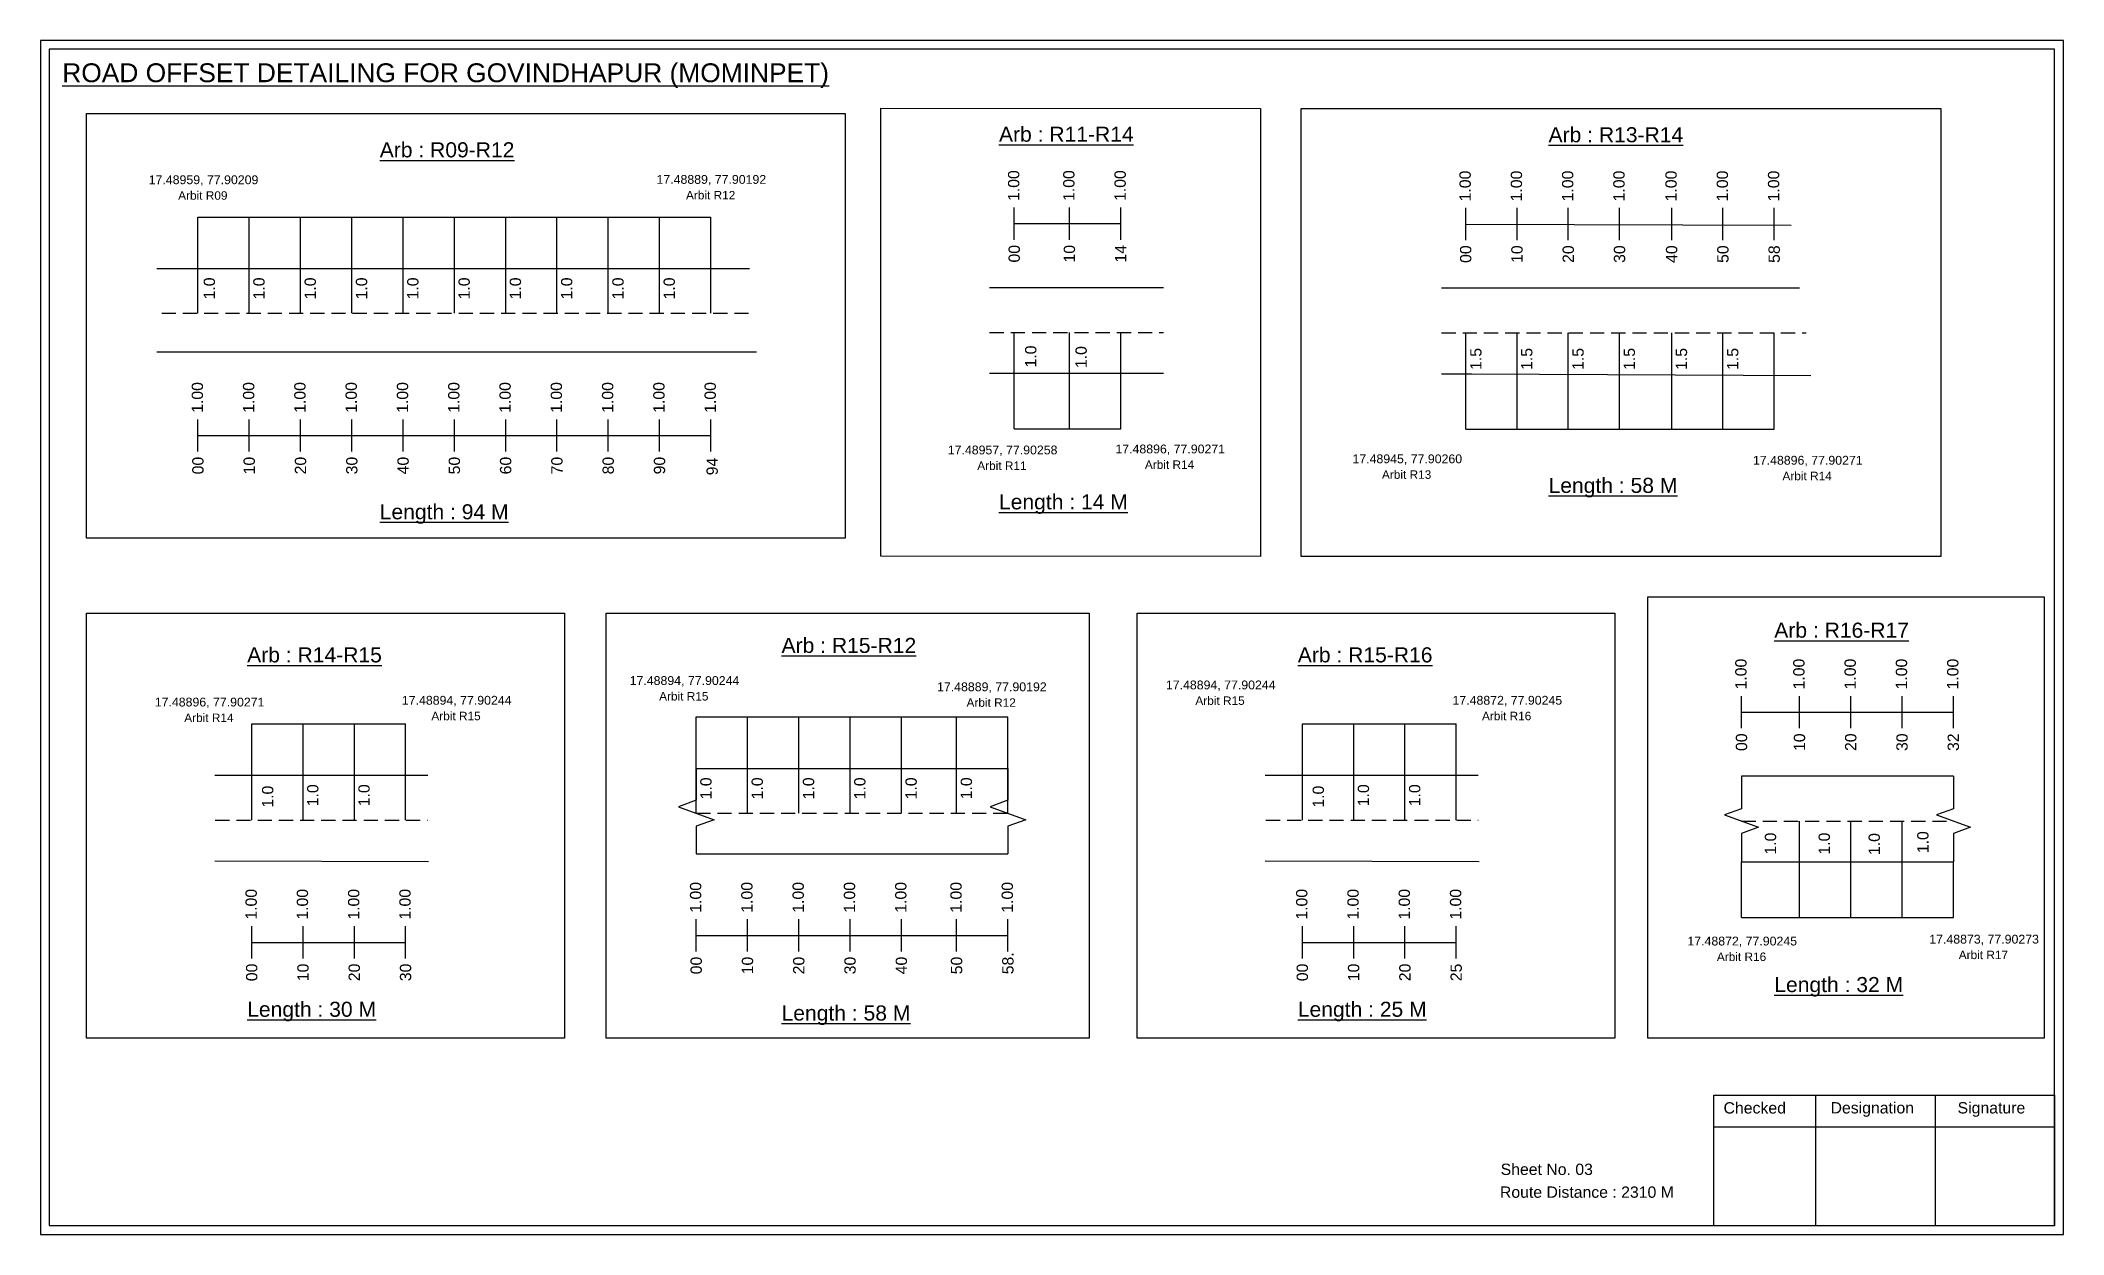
# Model space of a CAD drawing. Header units: inches. Extents: x 715 to 6358, y 46 to 1342.
# Drawn here: x 3093 to 3630, y 46 to 363 of the extents above; entities that cross this region are included whole.
import ezdxf

# ---------------------------------------------------------------- set-up
doc = ezdxf.new("R2010")
doc.units = ezdxf.units.IN
doc.header["$MEASUREMENT"] = 0
doc.linetypes.add('DASHED2', pattern=[0.375, 0.25, -0.125])
doc.layers.add('PDF_Geometry', color=7, linetype='Continuous')
doc.layers.add('PDF_Text', color=5, linetype='Continuous')
doc.styles.add('PDF Arial', font='arial.ttf')
doc.styles.get("Standard").update_dxf_attribs({"font": 'arial.ttf'})

msp = doc.modelspace()

# ---------------------------------------------------------------- texts
at = {"color": 242, "true_color": 0xcd2027}
for s, height, p in [('%%UROAD OFFSET DETAILING FOR GOVINDHAPUR (MOMINPET)', 5, (3099.11, 351.63)), ('%%UArb : R11-R14', 4, (3347.51, 335.83)), ('%%UArb : R13-R14', 4, (3493.24, 335.69)), ('%%UArb : R09-R12', 4, (3183.3, 331.69)), ('%%ULength : 58 M', 4, (3493.24, 242.69)), ('%%ULength : 14 M', 4, (3347.51, 238.33)), ('%%ULength : 94 M', 4, (3183.3, 235.69)), ('%%UArb : R15-R12', 4, (3289.85, 200.25)), ('%%UArb : R16-R17', 4, (3553.1, 204.29)), ('%%UArb : R14-R15', 4, (3148.15, 197.74)), ('%%UArb : R15-R16', 4, (3426.75, 197.74)), ('%%ULength : 32 M', 4, (3553.1, 110.29)), ('%%ULength : 30 M', 4, (3148.15, 103.74)), ('%%ULength : 25 M', 4, (3426.75, 103.74)), ('%%ULength : 58 M', 4, (3289.85, 102.75))]:
    msp.add_text(s, height=height, dxfattribs=at).set_placement(p)
at = {"color": 217, "true_color": 0x93278f}
for s, p in [('1.00', (3352.9, 320.12)), ('1.00', (3367.53, 320.12)), ('1.00', (3381.13, 320.12)), ('1.00', (3472.61, 320.01)), ('1.00', (3486.21, 320.01)), ('1.00', (3499.81, 320.01)), ('1.00', (3513.41, 320.01)), ('1.00', (3527.22, 320.01)), ('1.00', (3540.82, 320.01)), ('1.00', (3554.42, 320.01)), ('00', (3353.05, 303.8)), ('10', (3367.68, 303.8)), ('14', (3381.28, 303.8)), ('00', (3472.76, 303.69)), ('10', (3486.36, 303.69)), ('20', (3499.96, 303.69)), ('30', (3513.56, 303.69)), ('40', (3527.37, 303.69)), ('50', (3540.97, 303.69)), ('58', (3554.57, 303.69)), ('1.00', (3136.43, 263.93)), ('1.00', (3150.03, 263.93)), ('1.00', (3163.63, 263.93)), ('1.00', (3177.23, 263.93)), ('1.00', (3190.83, 263.93)), ('1.00', (3204.43, 263.93)), ('1.00', (3218.03, 263.93)), ('1.00', (3231.63, 263.93)), ('1.00', (3245.23, 263.93)), ('1.00', (3258.83, 263.93)), ('1.00', (3272.43, 263.93)), ('00', (3136.58, 247.61)), ('10', (3150.18, 247.61)), ('20', (3163.78, 247.61)), ('30', (3177.38, 247.61)), ('40', (3190.98, 247.61)), ('50', (3204.58, 247.61)), ('60', (3218.18, 247.61)), ('70', (3231.78, 247.61)), ('80', (3245.38, 247.61)), ('90', (3258.98, 247.61)), ('94', (3272.95, 247.36)), ('1.00', (3545.75, 190.56)), ('1.00', (3561.12, 190.56)), ('1.00', (3574.72, 190.56)), ('1.00', (3588.32, 190.56)), ('1.00', (3601.92, 190.56)), ('00', (3545.9, 174.24)), ('10', (3561.27, 174.24)), ('20', (3574.87, 174.24)), ('30', (3588.47, 174.24)), ('32', (3602.07, 174.24)), ('1.00', (3150.69, 129.5)), ('1.00', (3164.29, 129.5)), ('1.00', (3177.89, 129.5)), ('1.00', (3191.49, 129.5)), ('1.00', (3268.56, 131.34)), ('1.00', (3282.16, 131.34)), ('1.00', (3295.76, 131.34)), ('1.00', (3309.36, 131.34)), ('1.00', (3322.96, 131.34)), ('1.00', (3337.61, 131.34)), ('1.00', (3351.21, 131.34)), ('1.00', (3429.29, 129.5)), ('1.00', (3442.89, 129.5)), ('1.00', (3456.49, 129.5)), ('1.00', (3470.09, 129.5)), ('00', (3268.71, 115.01)), ('10', (3282.31, 115.01)), ('20', (3295.91, 115.01)), ('30', (3309.51, 115.01)), ('40', (3323.11, 115.01)), ('50', (3337.76, 115.02)), ('58.', (3351.36, 115.02)), ('00', (3150.84, 113.18)), ('10', (3164.44, 113.18)), ('20', (3178.04, 113.18)), ('30', (3191.64, 113.18)), ('00', (3429.44, 113.18)), ('10', (3443.04, 113.18)), ('20', (3456.64, 113.18)), ('25', (3470.24, 113.18))]:
    msp.add_text(s, height=3, rotation=90, dxfattribs=at).set_placement(p)
at = {"color": 5}
for s, height, p in [('17.48959, 77.90209', 2.34, (3122.03, 324.58)), ('Arbit R09', 2.246, (3129.85, 320.45)), ('17.48889, 77.90192', 2.34, (3256.69, 324.67)), ('Arbit R12', 2.246, (3264.51, 320.54)), ('17.48957, 77.90258', 2.34, (3333.93, 252.91)), ('17.48896, 77.90271', 2.34, (3378.38, 253.18)), ('17.48945, 77.90260', 2.34, (3441.24, 250.56)), ('17.48896, 77.90271', 2.34, (3547.45, 250.18)), ('Arbit R11', 2.246, (3341.75, 248.78)), ('Arbit R14', 2.246, (3386.2, 249.06)), ('Arbit R13', 2.246, (3449.06, 246.43)), ('Arbit R14', 2.246, (3555.27, 246.06)), ('17.48894, 77.90244', 2.34, (3249.57, 191.75)), ('17.48896, 77.90271', 2.34, (3123.64, 186.05)), ('17.48894, 77.90244', 2.34, (3189.17, 186.52)), ('Arbit R15', 2.246, (3257.39, 187.63)), ('17.48889, 77.90192', 2.34, (3331.08, 190.09)), ('Arbit R12', 2.246, (3338.9, 185.96)), ('17.48894, 77.90244', 2.34, (3391.77, 190.59)), ('Arbit R15', 2.246, (3399.59, 186.47)), ('17.48872, 77.90245', 2.34, (3467.77, 186.52)), ('Arbit R14', 2.246, (3131.46, 181.93)), ('Arbit R15', 2.246, (3196.99, 182.4)), ('Arbit R16', 2.246, (3475.59, 182.4)), ('17.48872, 77.90245', 2.34, (3530.06, 122.66)), ('17.48873, 77.90273', 2.34, (3594.2, 123.16)), ('Arbit R16', 2.246, (3537.88, 118.54)), ('Arbit R17', 2.246, (3602.02, 119.04))]:
    msp.add_text(s, height=height, dxfattribs=at).set_placement(p)
for s, p in [('1.0', (3139.61, 294.01)), ('1.0', (3152.77, 294.01)), ('1.0', (3166.37, 294.01)), ('1.0', (3179.97, 294.01)), ('1.0', (3193.57, 294.01)), ('1.0', (3207.17, 294.01)), ('1.0', (3220.77, 294.01)), ('1.0', (3234.37, 294.01)), ('1.0', (3247.97, 294.01)), ('1.0', (3261.57, 294.01)), ('1.0', (3357.42, 275.96)), ('1.0', (3370.78, 275.8)), ('1.5', (3475.46, 275.31)), ('1.5', (3488.95, 275.31)), ('1.5', (3502.55, 275.31)), ('1.5', (3516.15, 275.31)), ('1.5', (3529.97, 275.31)), ('1.5', (3543.57, 275.31)), ('1.0', (3271.3, 161.41)), ('1.0', (3284.9, 161.41)), ('1.0', (3298.5, 161.41)), ('1.0', (3312.1, 161.41)), ('1.0', (3325.7, 161.41)), ('1.0', (3340.35, 161.42)), ('1.0', (3155.08, 159.21)), ('1.0', (3167.03, 159.58)), ('1.0', (3180.63, 159.58)), ('1.0', (3433.68, 159.21)), ('1.0', (3445.64, 159.58)), ('1.0', (3459.24, 159.58)), ('1.0', (3553.58, 146.76)), ('1.0', (3567.85, 146.76)), ('1.0', (3581.11, 146.64)), ('1.0', (3594, 147.14))]:
    msp.add_text(s, height=3, rotation=90).set_placement(p)
for s, p in [('Sheet No. 03', (3480.54, 61.79)), ('Route Distance : 2310 M', (3480.35, 55.74))]:
    msp.add_text(s, height=3).set_placement(p)
at = {"layer": 'PDF_Text', "color": 7, "attachment_point": 7, "style": 'PDF Arial'}
for s, insert, char_height in [('Checked', (3539.65, 78.04), 3.001), ('Designation', (3568.02, 77.2), 3.0006), ('Signature', (3601.71, 77.2), 3.001)]:
    msp.add_mtext(s, dxfattribs=dict(at, insert=insert, char_height=char_height))

# ---------------------------------------------------------------- linework, layer by layer
at = {"color": 217, "true_color": 0x93278f}
for p, q in [((3351.57, 309.83), (3351.57, 318.38)), ((3366.2, 309.83), (3366.2, 318.38)), ((3379.8, 309.83), (3379.8, 318.38)), ((3471.28, 309.72), (3471.28, 318.27)), ((3484.88, 309.72), (3484.88, 318.27)), ((3498.48, 309.72), (3498.48, 318.27)), ((3512.08, 309.72), (3512.08, 318.27)), ((3525.9, 309.72), (3525.9, 318.27)), ((3539.5, 309.72), (3539.5, 318.27)), ((3553.1, 309.72), (3553.1, 318.27)), ((3351.57, 314.11), (3379.8, 314.12)), ((3471.28, 313.99), (3557.61, 313.75)), ((3135.1, 253.64), (3135.1, 262.2)), ((3135.1, 257.91), (3271.1, 257.94)), ((3148.7, 253.64), (3148.7, 262.2)), ((3162.3, 253.64), (3162.3, 262.2)), ((3175.9, 253.64), (3175.9, 262.2)), ((3189.5, 253.64), (3189.5, 262.2)), ((3203.1, 253.64), (3203.1, 262.2)), ((3216.7, 253.64), (3216.7, 262.2)), ((3230.3, 253.64), (3230.3, 262.2)), ((3243.9, 253.64), (3243.9, 262.2)), ((3257.5, 253.64), (3257.5, 262.2)), ((3271.1, 253.64), (3271.1, 262.2)), ((3544.42, 180.26), (3544.42, 188.82)), ((3559.79, 180.26), (3559.79, 188.82)), ((3573.39, 180.26), (3573.39, 188.82)), ((3586.99, 180.26), (3586.99, 188.82)), ((3600.59, 180.26), (3600.59, 188.82)), ((3544.42, 184.53), (3600.59, 184.53)), ((3267.23, 121.04), (3267.23, 129.6)), ((3280.83, 121.04), (3280.83, 129.6)), ((3294.43, 121.04), (3294.43, 129.6)), ((3308.03, 121.04), (3308.03, 129.6)), ((3321.63, 121.04), (3321.63, 129.6)), ((3336.28, 121.05), (3336.28, 129.6)), ((3349.88, 121.05), (3349.88, 129.6)), ((3149.37, 119.2), (3149.37, 127.76)), ((3149.37, 123.47), (3190.17, 123.48)), ((3162.97, 119.2), (3162.97, 127.76)), ((3176.57, 119.2), (3176.57, 127.76)), ((3190.17, 119.2), (3190.17, 127.76)), ((3267.23, 125.31), (3349.88, 125.32)), ((3427.97, 119.2), (3427.97, 127.76)), ((3427.97, 123.47), (3468.77, 123.48)), ((3441.57, 119.2), (3441.57, 127.76)), ((3455.17, 119.2), (3455.17, 127.76)), ((3468.77, 119.2), (3468.77, 127.76))]:
    msp.add_line(p, q, dxfattribs=at)
at = {"color": 5}
for p, q in [((3135.1, 315.87), (3271.1, 315.87)), ((3351.57, 259.68), (3379.8, 259.68)), ((3471.28, 259.57), (3553.1, 259.6)), ((3267.23, 183.28), (3349.88, 183.28)), ((3149.37, 181.44), (3190.17, 181.44)), ((3427.97, 181.44), (3468.77, 181.44)), ((3544.42, 130.12), (3600.59, 130.12))]:
    msp.add_line(p, q, dxfattribs=at)
for p, q in [((3135.1, 290.34), (3135.1, 315.87)), ((3148.7, 290.34), (3148.7, 315.87)), ((3162.3, 290.34), (3162.3, 315.87)), ((3175.9, 290.34), (3175.9, 315.87)), ((3189.5, 290.34), (3189.5, 315.87)), ((3203.1, 290.34), (3203.1, 315.87)), ((3216.7, 290.34), (3216.7, 315.87)), ((3230.3, 290.34), (3230.3, 315.87)), ((3243.9, 290.34), (3243.9, 315.87)), ((3257.5, 290.34), (3257.5, 315.87)), ((3271.1, 290.34), (3271.1, 315.87)), ((3124.22, 302.22), (3281.38, 302.22)), ((3391.1, 297.1), (3345.02, 297.1)), ((3559.83, 296.99), (3464.87, 296.99)), ((3351.57, 259.68), (3351.57, 285.22)), ((3366.2, 259.68), (3366.2, 285.22)), ((3379.8, 259.68), (3379.8, 285.22)), ((3471.28, 259.57), (3471.28, 285.11)), ((3484.88, 259.57), (3484.88, 285.11)), ((3498.48, 259.57), (3498.48, 285.11)), ((3512.08, 259.57), (3512.08, 285.11)), ((3525.9, 259.57), (3525.9, 285.11)), ((3539.5, 259.57), (3539.5, 285.11)), ((3553.1, 259.57), (3553.1, 285.11)), ((3283.2, 280.04), (3124.22, 280.04)), ((3345.02, 274.42), (3377.13, 274.42)), ((3377.13, 274.42), (3391.1, 274.42)), ((3267.23, 157.74), (3267.23, 183.28)), ((3280.83, 157.74), (3280.83, 183.28)), ((3294.43, 157.74), (3294.43, 183.28)), ((3308.03, 157.74), (3308.03, 183.28)), ((3321.63, 157.74), (3321.63, 183.28)), ((3336.28, 157.74), (3336.28, 183.28)), ((3349.88, 157.74), (3349.88, 183.28)), ((3149.37, 155.9), (3149.37, 181.44)), ((3162.97, 155.9), (3162.97, 181.44)), ((3176.57, 155.9), (3176.57, 181.44)), ((3190.17, 155.9), (3190.17, 181.44)), ((3427.97, 155.9), (3427.97, 181.44)), ((3441.57, 155.9), (3441.57, 181.44)), ((3455.17, 155.9), (3455.17, 181.44)), ((3468.77, 155.9), (3468.77, 181.44)), ((3139.53, 167.79), (3196.02, 167.79)), ((3267.23, 169.62), (3349.88, 169.62)), ((3418.13, 167.79), (3474.62, 167.79)), ((3600.59, 167.54), (3544.42, 167.54)), ((3559.79, 130.12), (3559.79, 155.66)), ((3573.39, 130.12), (3573.39, 155.66)), ((3586.99, 130.12), (3586.99, 155.66)), ((3139.53, 145.1), (3196.24, 144.97)), ((3267.23, 146.94), (3349.88, 146.94)), ((3418.13, 145.1), (3474.84, 144.97)), ((3544.42, 144.85), (3600.59, 144.85)), ((3544.42, 130.12), (3544.42, 144.85)), ((3600.59, 130.12), (3600.59, 144.85))]:
    msp.add_line(p, q)
at = {"linetype": 'DASHED2', "ltscale": 15}
for p, q in [((3125.49, 290.34), (3281.38, 290.34)), ((3345.02, 285.22), (3391.1, 285.22)), ((3464.87, 285.11), (3561.55, 285.11)), ((3139.68, 155.9), (3196.02, 155.9)), ((3267.23, 157.74), (3349.88, 157.74)), ((3418.28, 155.9), (3474.62, 155.9)), ((3544.42, 155.66), (3600.59, 155.66))]:
    msp.add_line(p, q, dxfattribs=at)
for points in [[(3105.51, 343.36), (3306.74, 343.36), (3306.74, 230.68), (3105.51, 230.68)], [(3316.14, 344.72), (3416.87, 344.63), (3416.87, 225.81), (3316.14, 225.9)], [(3427.65, 344.62), (3597.27, 344.62), (3597.27, 225.8), (3427.65, 225.8)], [(3519.53, 215.09), (3624.69, 215.09), (3624.69, 98.08), (3519.53, 98.08)], [(3105.51, 210.76), (3232.26, 210.76), (3232.26, 98.08), (3105.51, 98.08)], [(3243.37, 210.76), (3371.46, 210.76), (3371.46, 98.08), (3243.37, 98.08)], [(3384.11, 210.76), (3510.86, 210.76), (3510.86, 98.08), (3384.11, 98.08)]]:
    msp.add_lwpolyline(points, close=True)
msp.add_lwpolyline([(3464.87, 274.31), (3472.93, 274.31), (3562.78, 273.81)])
at = {"linetype": 'Continuous'}
for points in [[(3267.23, 169.62), (3267.23, 161.19), (3262.49, 159.47), (3271.97, 156.01), (3267.23, 154.29), (3267.23, 146.94)], [(3349.88, 169.62), (3349.88, 161.19), (3345.14, 159.47), (3354.63, 156.01), (3349.88, 154.29), (3349.88, 146.94)], [(3544.42, 167.54), (3544.42, 158.93), (3539.92, 157.29), (3548.92, 154.02), (3544.42, 152.38), (3544.42, 144.85)], [(3600.59, 167.54), (3600.59, 158.93), (3596.09, 157.29), (3605.09, 154.02), (3600.59, 152.38), (3600.59, 144.85)], [(3600.59, 167.54), (3600.59, 158.93), (3596.09, 157.29), (3605.09, 154.02), (3600.59, 152.38), (3600.59, 144.85)]]:
    msp.add_lwpolyline(points, dxfattribs=at)
at = {"layer": 'PDF_Geometry'}
for points in [[(3093.33, 362.7), (3093.33, 45.99), (3629.8, 45.99), (3629.8, 362.7)], [(3095.66, 360.37), (3095.66, 48.41), (3627.38, 48.41), (3627.38, 360.37)]]:
    msp.add_lwpolyline(points, close=True, dxfattribs=at)
at = {"layer": 'PDF_Geometry', "color": 242, "true_color": 0xcc1f26}
msp.add_lwpolyline([(3627.38, 48.31), (3537.04, 48.31), (3537.04, 82.92), (3627.38, 82.92)], close=True, dxfattribs=at)
for points in [[(3564.02, 82.92), (3564.02, 48.31)], [(3595.75, 82.92), (3595.75, 48.31)], [(3537.04, 74.55), (3627.38, 74.55)]]:
    msp.add_lwpolyline(points, dxfattribs=at)

msp.set_redraw_order([(e.dxf.handle, doc.entitydb.next_handle()) for e in msp.query("TEXT MTEXT ATTDEF DIMENSION ARC_DIMENSION")])  # texts and dimensions are drawn at this point

doc.saveas('drawing.dxf')
